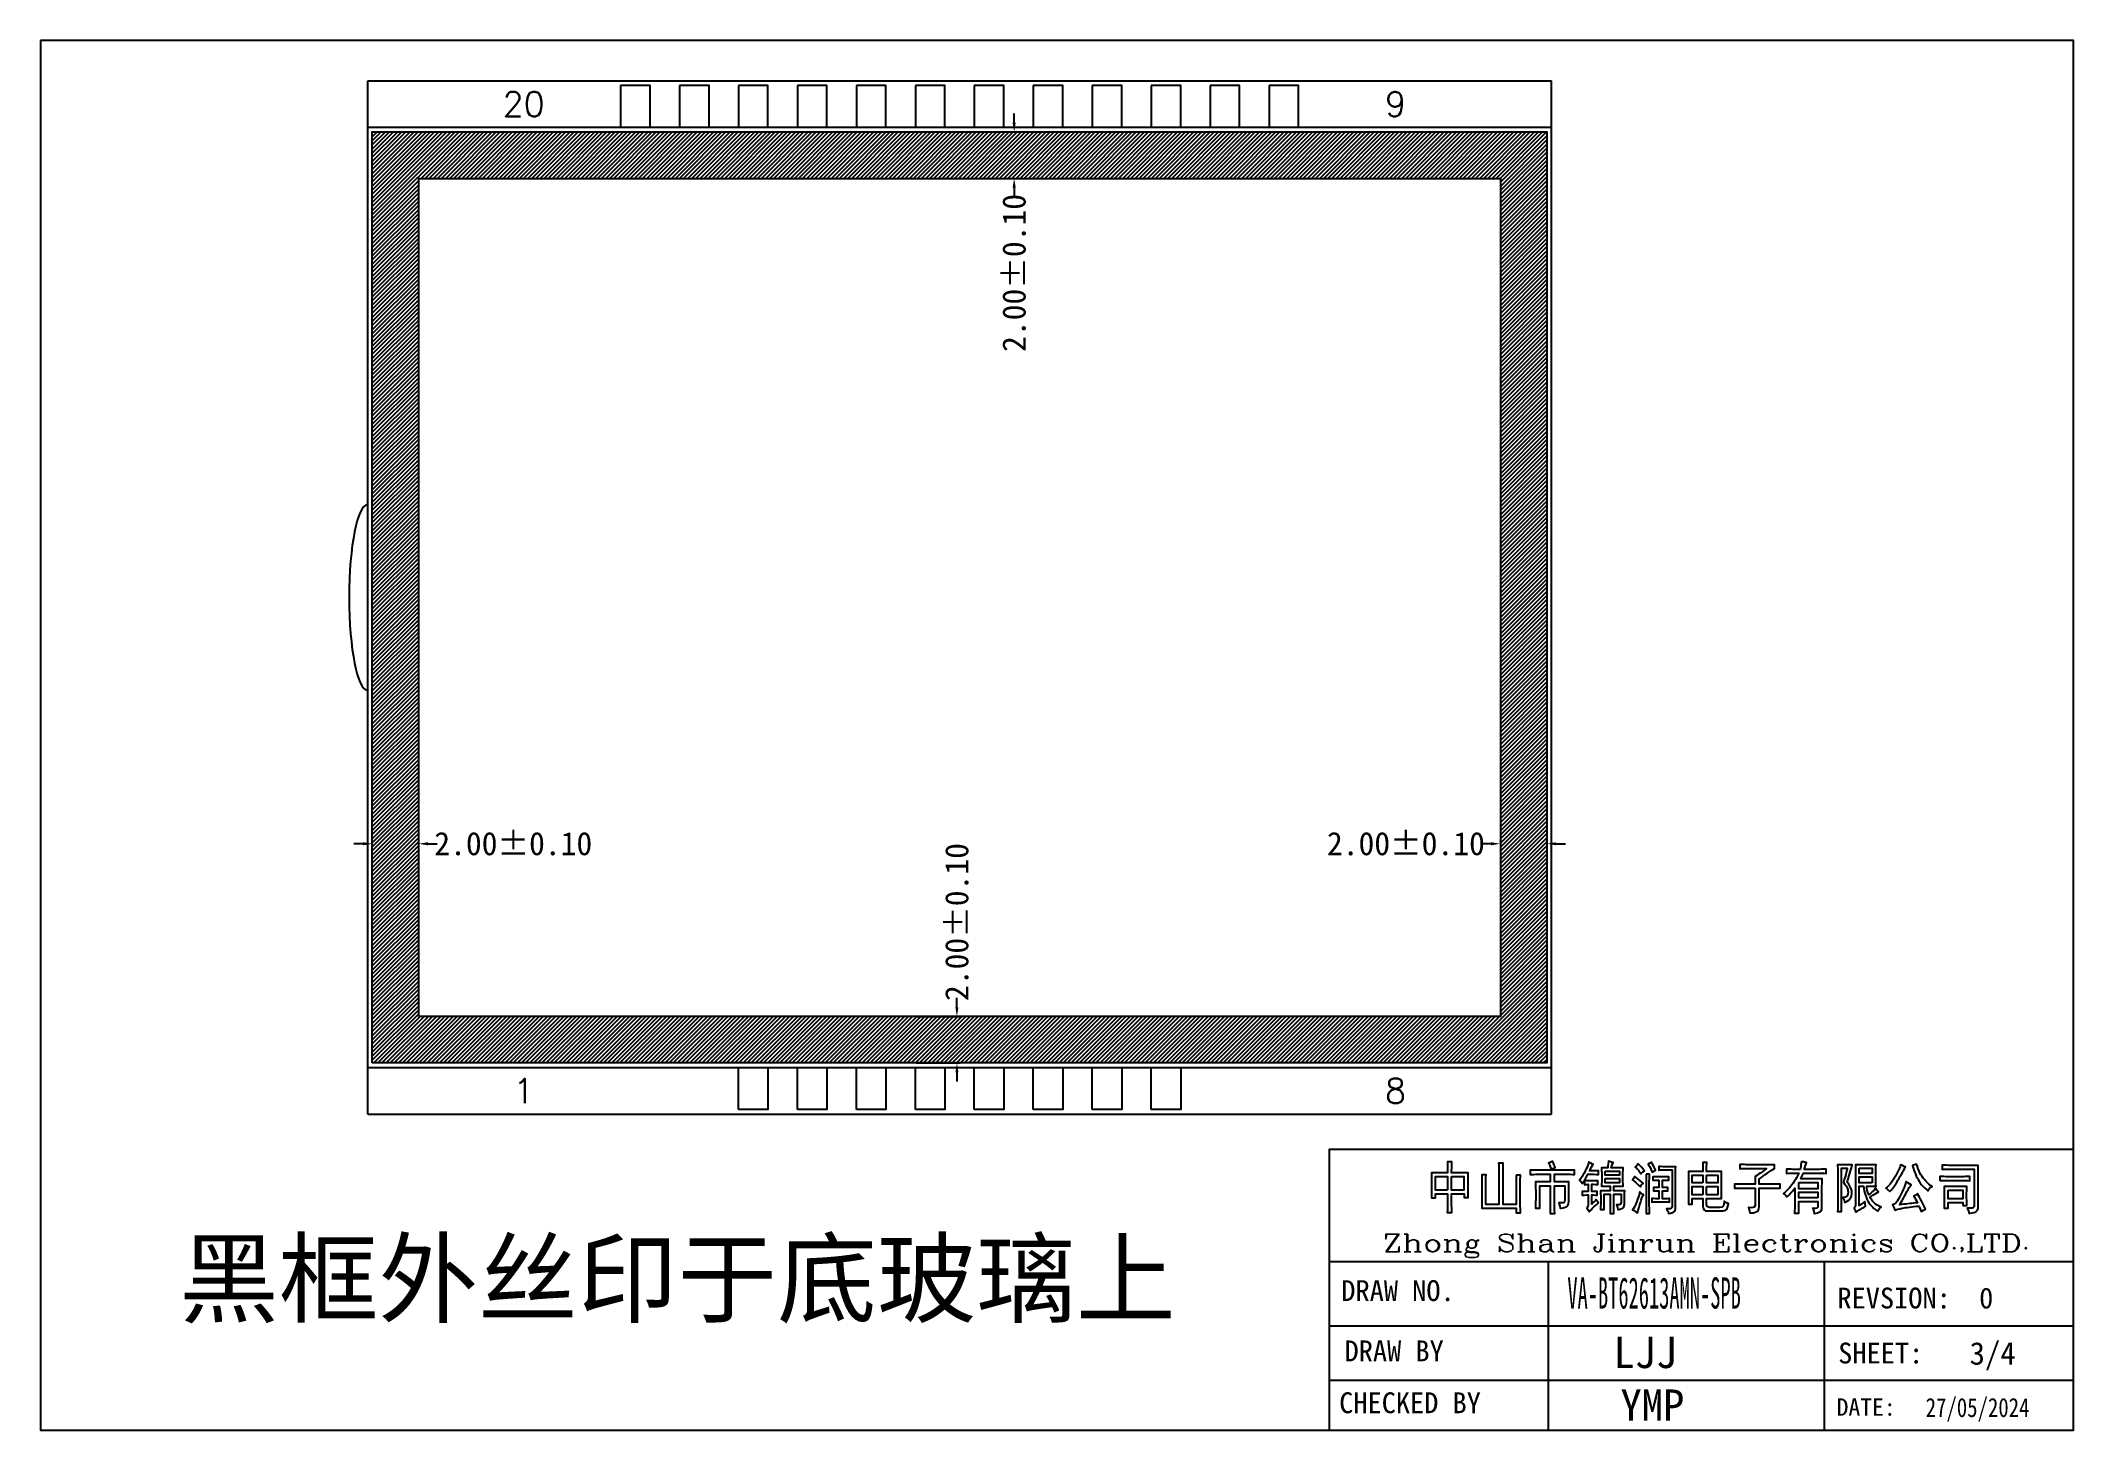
# Model space of a CAD drawing. Header units: millimetres. Extents: x -121 to 714, y -296 to 116.
# Drawn here: x 296.9 to 384.5, y -296.4 to -236.6 of the extents above; entities that cross this region are included whole.
import ezdxf
from ezdxf.enums import TextEntityAlignment as Align

# ---------------------------------------------------------------- set-up
doc = ezdxf.new("R2010")
doc.units = ezdxf.units.MM
doc.header["$LTSCALE"] = 3
doc.header["$MEASUREMENT"] = 0
for name, color, linetype in [('1', 2, 'Continuous'), ('DIM', 4, 'Continuous'), ('PRINT', 6, 'Continuous')]:
    doc.layers.add(name, color=color, linetype=linetype)
doc.styles.add('ROMANC', font='romanc')
doc.styles.add('ROMANS', font='ROMANS.shx')
doc.styles.add('样式 SZ', font='')
doc.styles.get('样式 SZ').set_extended_font_data('SimSun')
doc.dimstyles.new('LCDDIM', dxfattribs={"dimtxt": 1.3, "dimasz": 0.424, "dimexe": 0.1325, "dimexo": 0.1325, "dimgap": 0.106, "dimtad": 0, "dimzin": 0, "dimdsep": 46, "dimtxsty": 'Standard', "dimcen": 1.2, "dimadec": 0, "dimazin": 0, "dimtfac": 1, "dimtofl": 0, "dimtmove": 0, "dimatfit": 0, "dimfxl": 0, "dimarcsym": 0})

msp = doc.modelspace()

# ---------------------------------------------------------------- texts
at = {"style": 'ROMANS'}
for s, p in [('20', (317.714, -239.308)), ('9', (355.279, -239.308)), ('1', (317.714, -281.808)), ('8', (355.279, -281.808))]:
    msp.add_text(s, height=1.06, dxfattribs=at).set_placement(p, align=Align.MIDDLE)
for s, height, width, p in [('VA-BT62613AMN-SPB', 1.34639, 0.48, (362.68, -291.187)), ('27/05/2024', 0.8217, 0.8, (378.116, -295.856))]:
    msp.add_text(s, height=height, dxfattribs=dict(width=width)).set_placement(p)
for s, height, p in [('DRAW NO.', 0.8976, (352.942, -290.859)), ('REVSION:  0', 0.89759, (374.314, -291.18)), ('LJJ', 1.3464, (364.662, -293.747)), ('DRAW BY', 0.8976, (353.081, -293.457)), ('SHEET:', 0.8976, (374.347, -293.549)), ('3/4', 0.9725, (380.01, -293.601)), ('CHECKED BY', 0.8976, (352.849, -295.69)), ('YMP', 1.3464, (364.969, -296.014)), ('DATE:', 0.748, (374.281, -295.8))]:
    msp.add_text(s, height=height).set_placement(p)
at = {"layer": '1', "style": 'ROMANC', "width": 1.104031}
msp.add_text('Zhong Shan Jinrun Electronics CO.,LTD.', height=0.75808, dxfattribs=at).set_placement((354.739, -288.734), (382.597, -288.734), align=Align.FIT)
at = {"layer": 'PRINT', "style": '样式 SZ'}
msp.add_text('黑框外丝印于底玻璃上', height=3.1472, dxfattribs=at).set_placement((302.876, -291.466))

# ---------------------------------------------------------------- blocks, each defined once
blk = doc.blocks.new('*D95')
at = {"layer": 'DEFPOINTS', "color": 0, "transparency": 16777216}
for p in [(311.196, -271.198), (313.196, -271.166), (313.196, -271.198)]:
    blk.add_point(p, dxfattribs=at)
at = {"layer": 'DIM', "color": 0, "lineweight": -2, "transparency": 16777216}
for p, q in [((310.796, -271.166), (310.396, -271.166)), ((311.196, -271.066), (311.196, -271.034)), ((313.196, -271.066), (313.196, -271.034)), ((313.596, -271.166), (313.996, -271.166))]:
    blk.add_line(p, q, dxfattribs=at)
at = {"layer": 'DIM', "color": 0, "transparency": 16777216}
for points in [[(310.796, -271.1), (310.796, -271.233), (311.196, -271.166)], [(313.596, -271.1), (313.596, -271.233), (313.196, -271.166)]]:
    blk.add_solid(points, dxfattribs=at)
at = {"layer": 'DIM', "color": 0, "transparency": 16777216, "insert": (317.269, -271.166), "char_height": 1, "attachment_point": 5}
blk.add_mtext('2.00%%P0.10', dxfattribs=at)
blk = doc.blocks.new('*D96')
at = {"layer": 'DEFPOINTS', "color": 0, "transparency": 16777216}
for p in [(359.796, -271.166), (359.796, -271.198), (361.796, -271.198)]:
    blk.add_point(p, dxfattribs=at)
at = {"layer": 'DIM', "color": 0, "lineweight": -2, "transparency": 16777216}
for p, q in [((359.396, -271.166), (358.996, -271.166)), ((359.796, -271.066), (359.796, -271.034)), ((361.796, -271.066), (361.796, -271.034)), ((362.196, -271.166), (362.596, -271.166))]:
    blk.add_line(p, q, dxfattribs=at)
at = {"layer": 'DIM', "color": 0, "transparency": 16777216}
for points in [[(359.396, -271.1), (359.396, -271.233), (359.796, -271.166)], [(362.196, -271.1), (362.196, -271.233), (361.796, -271.166)]]:
    blk.add_solid(points, dxfattribs=at)
at = {"layer": 'DIM', "color": 0, "transparency": 16777216, "insert": (355.724, -271.166), "char_height": 1, "attachment_point": 5}
blk.add_mtext('2.00%%P0.10', dxfattribs=at)
blk = doc.blocks.new('*D97')
at = {"layer": 'DEFPOINTS', "color": 0, "transparency": 16777216}
for p in [(336.972, -240.508), (336.972, -242.508), (338.848, -242.508)]:
    blk.add_point(p, dxfattribs=at)
at = {"layer": 'DIM', "color": 0, "lineweight": -2, "transparency": 16777216}
for p, q in [((338.848, -240.108), (338.848, -239.708)), ((337.105, -240.508), (338.981, -240.508)), ((337.105, -242.508), (338.981, -242.508)), ((338.848, -242.908), (338.848, -243.308))]:
    blk.add_line(p, q, dxfattribs=at)
at = {"layer": 'DIM', "color": 0, "transparency": 16777216}
for points in [[(338.781, -240.108), (338.915, -240.108), (338.848, -240.508)], [(338.781, -242.908), (338.915, -242.908), (338.848, -242.508)]]:
    blk.add_solid(points, dxfattribs=at)
at = {"layer": 'DIM', "color": 0, "transparency": 16777216, "insert": (338.848, -246.581), "char_height": 1, "attachment_point": 5, "rotation": 90}
blk.add_mtext('2.00%%P0.10', dxfattribs=at)
blk = doc.blocks.new('*D98')
at = {"layer": 'DEFPOINTS', "color": 0, "transparency": 16777216}
for p in [(334.505, -278.608), (336.381, -278.608), (334.505, -280.608)]:
    blk.add_point(p, dxfattribs=at)
at = {"layer": 'DIM', "color": 0, "lineweight": -2, "transparency": 16777216}
for p, q in [((336.381, -278.208), (336.381, -277.808)), ((334.638, -278.608), (336.514, -278.608)), ((334.638, -280.608), (336.514, -280.608)), ((336.381, -281.008), (336.381, -281.408))]:
    blk.add_line(p, q, dxfattribs=at)
at = {"layer": 'DIM', "color": 0, "transparency": 16777216}
for points in [[(336.315, -278.208), (336.448, -278.208), (336.381, -278.608)], [(336.315, -281.008), (336.448, -281.008), (336.381, -280.608)]]:
    blk.add_solid(points, dxfattribs=at)
at = {"layer": 'DIM', "color": 0, "transparency": 16777216, "insert": (336.381, -274.536), "char_height": 1, "attachment_point": 5, "rotation": 90}
blk.add_mtext('2.00%%P0.10', dxfattribs=at)

# ---------------------------------------------------------------- dimensions: what is measured, and where the dimension line sits
at = {"layer": 'DIM'}
for base, p1, p2, angle, picture, middle in [((338.848, -242.508), (336.972, -240.508), (336.972, -242.508), 270, '*D97', (338.848, -246.581)), ((336.381, -278.608), (334.505, -280.608), (334.505, -278.608), 90, '*D98', (336.381, -274.536))]:
    dim = msp.add_linear_dim(base=base, p1=p1, p2=p2, angle=angle, text='<>%%P0.10', dimstyle='LCDDIM', override={"dimtxt": 1, "dimasz": 0.4}, dxfattribs=at)
    dim.commit()
    dim.dimension.update_dxf_attribs({"geometry": picture, "text_midpoint": middle, "dimtype": 160})
dim = msp.add_linear_dim(base=(313.196, -271.166), p1=(311.196, -271.198), p2=(313.196, -271.198), text='<>%%P0.10', dimstyle='LCDDIM', override={"dimtxt": 1, "dimasz": 0.4}, dxfattribs=at)
dim.commit()
dim.dimension.update_dxf_attribs({"geometry": '*D95', "text_midpoint": (317.269, -271.166)})
dim = msp.add_linear_dim(base=(359.796, -271.166), p1=(361.796, -271.198), p2=(359.796, -271.198), angle=180, text='<>%%P0.10', dimstyle='LCDDIM', override={"dimtxt": 1, "dimasz": 0.4}, dxfattribs=at)
dim.commit()
dim.dimension.update_dxf_attribs({"geometry": '*D96', "text_midpoint": (355.724, -271.166)})

# ---------------------------------------------------------------- hatches: boundary and pattern name
at = {"layer": 'PRINT'}
h = msp.add_hatch(dxfattribs=at)
h.set_pattern_fill('ANSI31', color=256, style=0)
h.set_pattern_definition([(45, (-10.20708, -13.93649), (-0.088388348, 0.088388348), [])])
h.paths.add_polyline_path([(311.196, -280.608), (311.196, -240.508), (361.796, -240.508), (361.796, -280.608)])
h.paths.add_polyline_path([(313.196, -278.608), (313.196, -242.508), (359.796, -242.508), (359.796, -278.608)], flags=16)

# ---------------------------------------------------------------- linework, layer by layer
for p, q in [((310.996, -282.808), (310.996, -238.308)), ((310.996, -238.308), (361.996, -238.308)), ((361.996, -282.808), (361.996, -238.308)), ((310.996, -240.308), (361.996, -240.308)), ((310.996, -280.808), (361.996, -280.808)), ((310.996, -282.808), (361.996, -282.808)), ((352.432, -289.161), (384.478, -289.161)), ((361.859, -289.161), (361.859, -296.428)), ((373.737, -289.161), (373.737, -296.428)), ((352.432, -291.925), (384.478, -291.925)), ((352.432, -294.274), (384.478, -294.274))]:
    msp.add_line(p, q)
for points in [[(296.907, -236.578), (296.907, -296.428), (384.478, -296.428), (384.478, -236.578)], [(321.891, -238.508), (321.891, -240.308), (323.161, -240.308), (323.161, -238.508)], [(324.431, -238.508), (324.431, -240.308), (325.701, -240.308), (325.701, -238.508)], [(326.971, -238.508), (326.971, -240.308), (328.241, -240.308), (328.241, -238.508)], [(329.511, -238.508), (329.511, -240.308), (330.781, -240.308), (330.781, -238.508)], [(332.051, -238.508), (332.051, -240.308), (333.321, -240.308), (333.321, -238.508)], [(334.591, -238.508), (334.591, -240.308), (335.861, -240.308), (335.861, -238.508)], [(337.131, -238.508), (337.131, -240.308), (338.401, -240.308), (338.401, -238.508)], [(339.671, -238.508), (339.671, -240.308), (340.941, -240.308), (340.941, -238.508)], [(342.211, -238.508), (342.211, -240.308), (343.481, -240.308), (343.481, -238.508)], [(344.751, -238.508), (344.751, -240.308), (346.021, -240.308), (346.021, -238.508)], [(347.291, -238.508), (347.291, -240.308), (348.561, -240.308), (348.561, -238.508)], [(349.831, -238.508), (349.831, -240.308), (351.101, -240.308), (351.101, -238.508)], [(326.971, -282.608), (326.971, -280.808), (328.241, -280.808), (328.241, -282.608)], [(329.511, -282.608), (329.511, -280.808), (330.781, -280.808), (330.781, -282.608)], [(332.051, -282.608), (332.051, -280.808), (333.321, -280.808), (333.321, -282.608)], [(334.591, -282.608), (334.591, -280.808), (335.861, -280.808), (335.861, -282.608)], [(337.131, -282.608), (337.131, -280.808), (338.401, -280.808), (338.401, -282.608)], [(339.671, -282.608), (339.671, -280.808), (340.941, -280.808), (340.941, -282.608)], [(342.211, -282.608), (342.211, -280.808), (343.481, -280.808), (343.481, -282.608)], [(344.751, -282.608), (344.751, -280.808), (346.021, -280.808), (346.021, -282.608)]]:
    msp.add_lwpolyline(points, close=True)
msp.add_lwpolyline([(352.432, -296.428), (352.432, -284.318), (384.478, -284.318)])
msp.add_ellipse((310.996, -260.558), major_axis=(0, -4), ratio=0.2, start_param=3.141593, end_param=6.283185)
at = {"layer": '1'}
for points in [[(357.522, -286.675), (357.521, -286.75), (357.518, -286.842), (357.512, -286.943), (357.505, -287.048), (357.703, -287.048), (357.699, -286.947), (357.697, -286.842), (357.695, -286.752), (357.694, -286.675), (357.694, -286.243), (358.228, -286.243), (358.228, -286.406), (358.41, -286.406), (358.408, -286.366), (358.405, -286.284), (358.404, -286.193), (358.403, -286.094), (358.402, -285.986), (358.401, -285.869), (358.402, -285.816), (358.402, -285.702), (358.403, -285.597), (358.404, -285.502), (358.407, -285.417), (358.41, -285.341), (357.694, -285.341), (357.695, -285.244), (357.696, -285.144), (357.698, -285.047), (357.699, -284.953), (357.703, -284.862), (357.513, -284.862), (357.516, -284.954), (357.519, -285.05), (357.521, -285.148), (357.522, -285.245), (357.522, -285.341), (356.824, -285.341), (356.825, -285.37), (356.828, -285.445), (356.83, -285.532), (356.831, -285.633), (356.831, -285.745), (356.832, -285.869), (356.832, -285.946), (356.831, -286.061), (356.831, -286.165), (356.829, -286.259), (356.826, -286.342), (356.824, -286.415), (357.005, -286.415), (357.005, -286.243), (357.522, -286.243)], [(360.47, -285.438), (360.471, -285.453), (360.476, -285.546), (360.477, -285.643), (360.478, -285.744), (360.478, -286.703), (359.91, -286.703), (359.91, -285.265), (359.91, -285.201), (359.911, -285.095), (359.914, -285.002), (359.918, -284.92), (359.72, -284.92), (359.723, -284.973), (359.726, -285.071), (359.728, -285.168), (359.728, -285.265), (359.728, -286.703), (359.168, -286.703), (359.168, -285.802), (359.168, -285.731), (359.17, -285.639), (359.173, -285.538), (359.177, -285.428), (358.988, -285.428), (358.991, -285.514), (358.993, -285.608), (358.995, -285.708), (358.996, -285.811), (358.996, -286.473), (358.996, -286.478), (358.995, -286.57), (358.993, -286.665), (358.992, -286.764), (358.988, -286.867), (360.478, -286.867), (360.478, -287.068), (360.66, -287.068), (360.657, -286.971), (360.654, -286.87), (360.653, -286.773), (360.652, -286.679), (360.652, -286.589), (360.652, -285.782), (360.652, -285.713), (360.653, -285.604), (360.655, -285.511), (360.66, -285.438)], [(362.328, -286.684), (362.357, -286.777), (362.375, -286.867), (362.407, -286.862), (362.505, -286.845), (362.586, -286.821), (362.652, -286.79), (362.694, -286.747), (362.726, -286.668), (362.738, -286.56), (362.738, -286.08), (362.738, -286.015), (362.74, -285.917), (362.742, -285.82), (362.746, -285.725), (362.125, -285.725), (362.125, -285.399), (362.565, -285.399), (362.635, -285.399), (362.72, -285.4), (362.807, -285.402), (362.896, -285.405), (362.988, -285.409), (362.988, -285.217), (362.91, -285.22), (362.821, -285.223), (362.733, -285.225), (362.648, -285.226), (362.565, -285.226), (361.496, -285.226), (361.421, -285.226), (361.333, -285.225), (361.246, -285.223), (361.159, -285.221), (361.074, -285.217), (361.074, -285.409), (361.138, -285.406), (361.226, -285.403), (361.313, -285.4), (361.4, -285.399), (361.488, -285.399), (361.945, -285.399), (361.945, -285.725), (361.306, -285.725), (361.307, -285.73), (361.31, -285.818), (361.313, -285.913), (361.314, -286.013), (361.315, -286.119), (361.315, -286.483), (361.314, -286.586), (361.313, -286.687), (361.31, -286.781), (361.306, -286.867), (361.488, -286.867), (361.488, -285.898), (361.945, -285.898), (361.945, -286.675), (361.945, -286.701), (361.944, -286.806), (361.942, -286.905), (361.939, -286.999), (361.935, -287.087), (362.134, -287.087), (362.133, -287.065), (362.13, -286.975), (362.127, -286.881), (362.126, -286.781), (362.125, -286.675), (362.125, -285.898), (362.565, -285.898), (362.565, -286.521), (362.562, -286.568), (362.522, -286.627), (362.497, -286.633), (362.419, -286.635), (362.306, -286.627)], [(362.028, -284.845), (361.961, -284.883), (361.867, -284.92), (361.876, -284.936), (361.922, -285.025), (361.957, -285.112), (361.978, -285.198), (361.992, -285.191), (362.072, -285.149), (362.152, -285.111), (362.148, -285.1), (362.116, -285.006), (362.077, -284.921), (362.031, -284.843)], [(363.872, -286.538), (363.812, -286.605), (363.729, -286.693), (363.729, -286.291), (363.792, -286.292), (363.879, -286.295), (363.97, -286.3), (363.97, -286.137), (363.9, -286.142), (363.812, -286.146), (363.729, -286.147), (363.729, -285.831), (363.732, -285.831), (363.8, -285.832), (363.888, -285.835), (363.996, -285.84), (363.996, -285.678), (363.928, -285.68), (363.832, -285.684), (363.749, -285.686), (363.677, -285.687), (363.592, -285.685), (363.505, -285.679), (363.418, -285.667), (363.429, -285.649), (363.473, -285.57), (363.518, -285.487), (363.565, -285.399), (363.738, -285.399), (363.757, -285.399), (363.837, -285.4), (363.926, -285.404), (364.022, -285.409), (364.022, -285.246), (363.991, -285.248), (363.916, -285.251), (363.832, -285.253), (363.738, -285.255), (363.634, -285.255), (363.657, -285.206), (363.704, -285.11), (363.748, -285.031), (363.789, -284.968), (363.769, -284.959), (363.693, -284.923), (363.608, -284.871), (363.593, -284.92), (363.564, -285.002), (363.526, -285.094), (363.479, -285.198), (363.451, -285.257), (363.412, -285.333), (363.367, -285.413), (363.317, -285.495), (363.263, -285.58), (363.203, -285.667), (363.269, -285.722), (363.332, -285.793), (363.365, -285.742), (363.418, -285.667), (363.418, -285.85), (363.502, -285.836), (363.582, -285.831), (363.582, -286.147), (363.502, -286.146), (363.415, -286.143), (363.324, -286.137), (363.324, -286.3), (363.412, -286.296), (363.499, -286.292), (363.582, -286.291), (363.582, -286.732), (363.565, -286.783), (363.513, -286.856), (363.517, -286.86), (363.577, -286.935), (363.625, -287.01), (363.63, -287.005), (363.689, -286.942), (363.754, -286.876), (363.824, -286.809), (363.889, -286.744), (363.957, -286.682), (364.022, -286.627), (363.962, -286.563), (363.91, -286.492)], [(364.531, -286.799), (364.531, -286.804), (364.53, -286.891), (364.527, -286.988), (364.522, -287.096), (364.686, -287.096), (364.685, -287.09), (364.68, -286.982), (364.678, -286.885), (364.677, -286.799), (364.677, -286.262), (364.996, -286.262), (364.996, -286.617), (364.994, -286.629), (364.953, -286.703), (364.904, -286.717), (364.797, -286.722), (364.804, -286.739), (364.833, -286.829), (364.858, -286.924), (364.897, -286.917), (364.988, -286.895), (365.056, -286.867), (365.063, -286.862), (365.115, -286.802), (365.143, -286.703), (365.143, -286.425), (365.143, -286.411), (365.144, -286.317), (365.147, -286.22), (365.151, -286.119), (364.677, -286.119), (364.677, -285.917), (365.082, -285.917), (365.077, -285.831), (365.075, -285.734), (365.074, -285.639), (365.074, -285.438), (365.074, -285.414), (365.075, -285.322), (365.077, -285.224), (365.082, -285.121), (364.574, -285.121), (364.587, -285.062), (364.618, -284.964), (364.651, -284.9), (364.621, -284.892), (364.535, -284.868), (364.453, -284.843), (364.443, -284.951), (364.43, -285.049), (364.418, -285.121), (364.151, -285.121), (364.152, -285.149), (364.156, -285.251), (364.159, -285.347), (364.16, -285.438), (364.16, -285.639), (364.159, -285.721), (364.156, -285.818), (364.151, -285.917), (364.531, -285.917), (364.531, -286.119), (364.108, -286.119), (364.109, -286.146), (364.113, -286.248), (364.116, -286.344), (364.117, -286.435), (364.117, -286.627), (364.116, -286.708), (364.113, -286.804), (364.108, -286.914), (364.263, -286.914), (364.263, -286.262), (364.531, -286.262)], [(364.306, -285.265), (364.927, -285.265), (364.927, -285.438), (364.306, -285.438)], [(365.671, -285.017), (365.6, -285.073), (365.623, -285.095), (365.687, -285.161), (365.748, -285.23), (365.805, -285.303), (365.858, -285.38), (365.866, -285.37), (365.93, -285.299), (365.996, -285.246), (365.981, -285.224), (365.929, -285.16), (365.871, -285.092), (365.804, -285.022), (365.729, -284.948)], [(366.074, -285.399), (366.075, -285.414), (366.078, -285.503), (366.081, -285.601), (366.082, -285.706), (366.082, -286.77), (366.082, -286.791), (366.081, -286.877), (366.078, -286.975), (366.074, -287.087), (366.22, -287.087), (366.219, -287.048), (366.215, -286.945), (366.212, -286.85), (366.211, -286.761), (366.211, -285.706), (366.211, -285.69), (366.213, -285.593), (366.216, -285.496), (366.22, -285.399)], [(366.236, -284.923), (366.16, -284.968), (366.164, -284.974), (366.213, -285.049), (366.257, -285.13), (366.297, -285.218), (366.332, -285.312), (366.398, -285.267), (366.479, -285.217), (366.477, -285.214), (366.434, -285.125), (366.389, -285.041), (366.344, -284.959), (366.297, -284.882)], [(366.97, -286.922), (367.016, -287.009), (367.031, -287.087), (367.125, -287.069), (367.211, -287.046), (367.272, -287.019), (367.321, -286.97), (367.34, -286.876), (367.34, -285.361), (367.341, -285.267), (367.344, -285.17), (367.35, -285.073), (366.867, -285.073), (366.799, -285.073), (366.712, -285.069), (366.625, -285.063), (366.625, -285.217), (366.695, -285.212), (366.783, -285.208), (366.867, -285.208), (367.194, -285.208), (367.194, -286.78), (367.194, -286.821), (367.151, -286.876), (367.132, -286.882), (367.056, -286.888), (366.944, -286.885)], [(369.434, -286.575), (369.417, -286.687), (369.401, -286.761), (369.398, -286.768), (369.345, -286.813), (369.246, -286.828), (368.807, -286.828), (368.76, -286.823), (368.698, -286.783), (368.678, -286.703), (368.678, -286.444), (369.324, -286.444), (369.323, -286.431), (369.321, -286.367), (369.319, -286.288), (369.317, -286.196), (369.316, -286.09), (369.315, -285.973), (369.315, -285.84), (369.315, -285.737), (369.316, -285.612), (369.317, -285.503), (369.319, -285.413), (369.321, -285.34), (369.324, -285.284), (368.678, -285.284), (368.678, -285.164), (368.679, -285.056), (368.682, -284.969), (368.686, -284.9), (368.514, -284.9), (368.517, -284.972), (368.519, -285.061), (368.521, -285.165), (368.522, -285.284), (367.893, -285.284), (367.893, -285.294), (367.896, -285.35), (367.897, -285.419), (367.899, -285.503), (367.899, -285.602), (367.9, -285.715), (367.901, -285.842), (367.901, -285.984), (367.901, -286.03), (367.901, -286.167), (367.9, -286.291), (367.899, -286.4), (367.899, -286.495), (367.897, -286.575), (367.895, -286.642), (367.893, -286.693), (368.057, -286.693), (368.057, -286.444), (368.522, -286.444), (368.522, -286.77), (368.535, -286.861), (368.572, -286.931), (368.631, -286.972), (368.711, -286.981), (369.341, -286.981), (369.382, -286.98), (369.472, -286.962), (369.53, -286.924), (369.559, -286.873), (369.59, -286.786), (369.625, -286.664), (369.587, -286.652), (369.508, -286.614), (369.436, -286.56)], [(368.522, -285.773), (368.057, -285.773), (368.057, -285.438), (368.522, -285.438)], [(368.678, -285.438), (369.16, -285.438), (369.16, -285.773), (368.678, -285.773)], [(370.5, -286.88), (370.522, -286.973), (370.539, -287.068), (370.6, -287.066), (370.695, -287.057), (370.776, -287.038), (370.841, -287.01), (370.895, -286.969), (370.932, -286.894), (370.944, -286.79), (370.944, -285.994), (371.505, -285.994), (371.574, -285.994), (371.66, -285.996), (371.749, -285.999), (371.841, -286.003), (371.841, -285.821), (371.759, -285.825), (371.668, -285.828), (371.584, -285.83), (371.505, -285.831), (370.944, -285.831), (370.944, -285.601), (370.97, -285.583), (371.053, -285.524), (371.132, -285.469), (371.204, -285.416), (371.271, -285.368), (371.332, -285.323), (371.377, -285.291), (371.456, -285.238), (371.529, -285.191), (371.6, -285.15), (371.6, -284.987), (370.401, -284.987), (370.383, -284.987), (370.306, -284.986), (370.217, -284.982), (370.117, -284.977), (370.117, -285.16), (370.145, -285.158), (370.227, -285.153), (370.315, -285.15), (370.41, -285.15), (371.264, -285.15), (371.238, -285.171), (371.166, -285.23), (371.094, -285.283), (371.022, -285.332), (370.993, -285.353), (370.919, -285.401), (370.843, -285.449), (370.764, -285.495), (370.765, -285.545), (370.769, -285.649), (370.771, -285.743), (370.772, -285.831), (370.177, -285.831), (370.148, -285.83), (370.062, -285.829), (369.975, -285.826), (369.884, -285.821), (369.884, -286.003), (369.917, -286.002), (370.007, -285.997), (370.093, -285.995), (370.177, -285.994), (370.772, -285.994), (370.772, -286.703), (370.768, -286.748), (370.729, -286.818), (370.686, -286.836), (370.603, -286.844), (370.487, -286.838)], [(373.272, -286.905), (373.299, -286.999), (373.313, -287.087), (373.347, -287.083), (373.449, -287.064), (373.527, -287.037), (373.581, -287.001), (373.597, -286.985), (373.636, -286.912), (373.649, -286.809), (373.649, -286.032), (373.649, -285.993), (373.65, -285.902), (373.652, -285.807), (373.655, -285.706), (373.659, -285.601), (372.735, -285.601), (372.772, -285.525), (372.811, -285.438), (372.848, -285.351), (373.581, -285.351), (373.644, -285.352), (373.73, -285.355), (373.831, -285.361), (373.831, -285.179), (373.806, -285.18), (373.715, -285.184), (373.628, -285.187), (373.546, -285.188), (372.891, -285.188), (372.9, -285.149), (372.934, -285.018), (372.962, -284.936), (372.985, -284.9), (372.94, -284.888), (372.856, -284.871), (372.846, -284.871), (372.762, -284.862), (372.756, -284.912), (372.745, -285.006), (372.733, -285.086), (372.71, -285.188), (372.409, -285.188), (372.391, -285.188), (372.317, -285.187), (372.227, -285.183), (372.124, -285.179), (372.124, -285.361), (372.216, -285.355), (372.304, -285.353), (372.374, -285.351), (372.659, -285.351), (372.644, -285.383), (372.601, -285.468), (372.555, -285.551), (372.507, -285.632), (372.456, -285.71), (372.404, -285.786), (372.348, -285.859), (372.311, -285.907), (372.247, -285.985), (372.183, -286.056), (372.119, -286.12), (372.057, -286.176), (371.995, -286.223), (372.022, -286.248), (372.093, -286.316), (372.141, -286.377), (372.171, -286.348), (372.235, -286.283), (372.299, -286.216), (372.36, -286.147), (372.42, -286.076), (372.477, -286.003), (372.477, -286.664), (372.477, -286.685), (372.476, -286.772), (372.475, -286.867), (372.472, -286.968), (372.469, -287.077), (372.649, -287.077), (372.649, -286.569), (373.477, -286.569), (373.477, -286.761), (373.472, -286.813), (373.425, -286.867), (373.357, -286.869), (373.253, -286.856)], [(374.73, -285.172), (374.715, -285.241), (374.695, -285.321), (374.671, -285.411), (374.643, -285.512), (374.61, -285.623), (374.572, -285.744), (374.625, -285.813), (374.686, -285.905), (374.731, -285.988), (374.759, -286.062), (374.77, -286.128), (374.772, -286.154), (374.764, -286.259), (374.735, -286.329), (374.717, -286.352), (374.648, -286.385), (374.546, -286.397), (374.568, -286.43), (374.606, -286.516), (374.624, -286.607), (374.651, -286.599), (374.729, -286.563), (374.8, -286.512), (374.865, -286.444), (374.889, -286.411), (374.924, -286.332), (374.939, -286.241), (374.934, -286.137), (374.921, -286.073), (374.893, -285.993), (374.853, -285.91), (374.801, -285.824), (374.735, -285.735), (374.752, -285.681), (374.772, -285.617), (374.794, -285.541), (374.82, -285.455), (374.849, -285.356), (374.88, -285.248), (374.914, -285.128), (374.952, -284.997), (374.322, -284.997), (374.323, -285.037), (374.326, -285.148), (374.329, -285.248), (374.33, -285.339), (374.331, -285.418), (374.331, -286.502), (374.331, -286.524), (374.33, -286.62), (374.329, -286.717), (374.327, -286.813), (374.325, -286.912), (374.322, -287.01), (374.485, -287.01), (374.485, -285.14), (374.735, -285.14)], [(375.474, -286.595), (375.404, -286.651), (375.33, -286.703), (375.253, -286.752), (375.253, -285.907), (375.442, -285.907), (375.443, -285.91), (375.455, -286.017), (375.472, -286.118), (375.493, -286.211), (375.517, -286.297), (375.546, -286.377), (375.583, -286.469), (375.626, -286.554), (375.673, -286.633), (375.727, -286.703), (375.764, -286.748), (375.822, -286.809), (375.889, -286.869), (375.963, -286.93), (376.046, -286.991), (376.07, -286.941), (376.125, -286.868), (376.193, -286.818), (376.11, -286.781), (376.028, -286.737), (375.958, -286.689), (375.899, -286.636), (375.88, -286.618), (375.82, -286.553), (375.763, -286.479), (375.71, -286.397), (375.789, -286.341), (375.869, -286.287), (375.944, -286.238), (376.015, -286.194), (376.081, -286.157), (376.067, -286.143), (376.011, -286.078), (375.952, -285.994), (375.936, -286.02), (375.891, -286.079), (375.831, -286.143), (375.756, -286.21), (375.667, -286.281), (375.665, -286.277), (375.628, -286.182), (375.601, -286.09), (375.585, -285.998), (375.581, -285.907), (375.977, -285.907), (375.975, -285.853), (375.972, -285.769), (375.97, -285.674), (375.969, -285.566), (375.968, -285.447), (375.968, -285.37), (375.969, -285.259), (375.971, -285.16), (375.974, -285.073), (375.977, -284.997), (375.089, -284.997), (375.09, -285.012), (375.093, -285.116), (375.096, -285.215), (375.098, -285.309), (375.098, -285.399), (375.098, -286.703), (375.073, -286.798), (375.029, -286.867), (375.034, -286.874), (375.085, -286.961), (375.124, -287.039), (375.178, -286.993), (375.25, -286.939), (375.331, -286.885), (375.381, -286.857), (375.462, -286.81), (375.529, -286.77), (375.528, -286.768), (375.507, -286.664), (375.495, -286.578)], [(375.253, -285.14), (375.813, -285.14), (375.813, -285.37), (375.253, -285.37)], [(377.014, -285.059), (376.983, -285.143), (376.948, -285.228), (376.908, -285.313), (376.864, -285.399), (376.815, -285.486), (376.761, -285.572), (376.753, -285.586), (376.689, -285.679), (376.628, -285.764), (376.568, -285.838), (376.51, -285.902), (376.453, -285.958), (376.4, -286.003), (376.436, -286.027), (376.507, -286.082), (376.572, -286.147), (376.59, -286.129), (376.64, -286.074), (376.692, -286.009), (376.746, -285.937), (376.801, -285.855), (376.858, -285.766), (376.917, -285.667), (376.922, -285.659), (376.972, -285.571), (377.021, -285.485), (377.069, -285.4), (377.114, -285.318), (377.159, -285.238), (377.202, -285.16), (377.245, -285.083), (377.195, -285.064), (377.114, -285.029), (377.038, -284.987)], [(377.715, -284.972), (377.632, -284.999), (377.546, -285.025), (377.55, -285.04), (377.572, -285.122), (377.6, -285.208), (377.633, -285.295), (377.672, -285.385), (377.714, -285.477), (377.761, -285.572), (377.79, -285.627), (377.834, -285.703), (377.883, -285.778), (377.938, -285.849), (377.998, -285.917), (378.064, -285.984), (378.134, -286.047), (378.21, -286.108), (378.211, -286.107), (378.251, -286.036), (378.314, -285.976), (378.4, -285.927), (378.384, -285.918), (378.322, -285.88), (378.258, -285.83), (378.19, -285.768), (378.12, -285.695), (378.046, -285.61), (378.009, -285.566), (377.959, -285.499), (377.912, -285.426), (377.869, -285.346), (377.829, -285.261), (377.791, -285.169), (377.758, -285.072), (377.727, -284.968)], [(380.21, -286.713), (380.201, -286.792), (380.158, -286.847), (380.112, -286.857), (380.028, -286.864), (379.908, -286.867), (379.936, -286.92), (379.973, -287.015), (379.986, -287.087), (380.024, -287.081), (380.123, -287.062), (380.205, -287.042), (380.271, -287.019), (380.294, -287.008), (380.35, -286.948), (380.374, -286.856), (380.374, -285.389), (380.375, -285.311), (380.376, -285.217), (380.378, -285.119), (380.382, -285.016), (379.124, -285.016), (379.094, -285.016), (379.01, -285.014), (378.922, -285.011), (378.831, -285.006), (378.831, -285.188), (378.872, -285.186), (378.96, -285.182), (379.047, -285.179), (379.132, -285.179), (380.21, -285.179)], [(357.522, -286.09), (357.005, -286.09), (357.005, -285.495), (357.522, -285.495)], [(357.694, -285.495), (358.22, -285.495), (358.22, -286.09), (357.694, -286.09)], [(364.306, -285.581), (364.927, -285.581), (364.927, -285.773), (364.306, -285.773)], [(365.538, -285.573), (365.479, -285.639), (365.484, -285.643), (365.557, -285.7), (365.628, -285.76), (365.695, -285.82), (365.761, -285.883), (365.824, -285.945), (365.829, -285.935), (365.879, -285.859), (365.944, -285.793), (365.939, -285.787), (365.87, -285.724), (365.801, -285.664), (365.732, -285.605), (365.662, -285.549), (365.591, -285.495)], [(365.788, -286.201), (365.767, -286.281), (365.739, -286.371), (365.707, -286.471), (365.668, -286.578), (365.657, -286.608), (365.613, -286.717), (365.571, -286.807), (365.529, -286.879), (365.488, -286.933), (365.554, -286.967), (365.632, -287.011), (365.703, -287.058), (365.712, -287.02), (365.733, -286.943), (365.758, -286.855), (365.788, -286.752), (365.824, -286.636), (365.86, -286.512), (365.894, -286.41), (365.925, -286.333), (365.953, -286.281), (365.938, -286.271), (365.864, -286.216), (365.797, -286.157)], [(367.052, -286.447), (366.98, -286.451), (366.887, -286.453), (366.772, -286.454), (366.772, -286.108), (366.839, -286.109), (366.928, -286.113), (367.004, -286.119), (367.004, -285.965), (366.951, -285.969), (366.865, -285.973), (366.772, -285.974), (366.772, -285.649), (366.79, -285.649), (366.889, -285.649), (366.975, -285.653), (367.047, -285.658), (367.047, -285.504), (367.001, -285.509), (366.916, -285.513), (366.815, -285.515), (366.634, -285.515), (366.629, -285.515), (366.543, -285.513), (366.456, -285.51), (366.367, -285.504), (366.367, -285.658), (366.455, -285.653), (366.542, -285.649), (366.625, -285.649), (366.625, -285.974), (366.559, -285.973), (366.47, -285.971), (366.393, -285.965), (366.393, -286.119), (366.446, -286.114), (366.532, -286.11), (366.625, -286.108), (366.625, -286.454), (366.576, -286.454), (366.479, -286.452), (366.395, -286.449), (366.324, -286.444), (366.324, -286.598), (366.377, -286.593), (366.462, -286.59), (366.565, -286.589), (366.832, -286.589), (366.924, -286.589), (367.013, -286.592), (367.082, -286.598), (367.082, -286.444)], [(368.522, -286.291), (368.057, -286.291), (368.057, -285.927), (368.522, -285.927)], [(368.678, -285.927), (369.16, -285.927), (369.16, -286.291), (368.678, -286.291)], [(372.649, -285.754), (373.477, -285.754), (373.477, -286.022), (372.649, -286.022)], [(373.477, -286.415), (372.649, -286.415), (372.649, -286.176), (373.477, -286.176)], [(375.813, -285.764), (375.253, -285.764), (375.253, -285.515), (375.813, -285.515)], [(376.713, -286.779), (376.753, -286.866), (376.788, -286.953), (376.834, -286.932), (376.907, -286.907), (376.997, -286.882), (377.107, -286.856), (377.126, -286.854), (377.186, -286.844), (377.254, -286.834), (377.331, -286.825), (377.415, -286.814), (377.507, -286.804), (377.607, -286.793), (377.715, -286.781), (377.831, -286.77), (377.857, -286.834), (377.895, -286.926), (377.925, -287.001), (377.949, -286.986), (378.025, -286.942), (378.107, -286.905), (378.083, -286.852), (378.046, -286.774), (378.002, -286.683), (377.952, -286.578), (377.947, -286.57), (377.897, -286.476), (377.85, -286.39), (377.805, -286.312), (377.761, -286.243), (377.756, -286.247), (377.686, -286.296), (377.607, -286.349), (377.628, -286.382), (377.678, -286.469), (377.723, -286.55), (377.761, -286.627), (377.69, -286.635), (377.604, -286.646), (377.517, -286.656), (377.431, -286.666), (377.344, -286.676), (377.257, -286.686), (377.17, -286.695), (377.082, -286.704), (376.995, -286.713), (377.02, -286.671), (377.056, -286.607), (377.101, -286.526), (377.156, -286.427), (377.218, -286.311), (377.257, -286.236), (377.308, -286.14), (377.358, -286.053), (377.406, -285.976), (377.452, -285.908), (377.495, -285.85), (377.423, -285.811), (377.347, -285.766), (377.27, -285.716), (377.246, -285.796), (377.217, -285.882), (377.185, -285.97), (377.148, -286.06), (377.108, -286.15), (377.063, -286.243), (377.033, -286.304), (376.978, -286.408), (376.928, -286.493), (376.885, -286.56), (376.848, -286.607), (376.829, -286.626), (376.755, -286.685), (376.684, -286.722)], [(378.727, -285.678), (378.768, -285.675), (378.857, -285.671), (378.943, -285.668), (379.029, -285.667), (379.753, -285.667), (379.758, -285.667), (379.833, -285.669), (379.92, -285.672), (380.021, -285.678), (380.021, -285.495), (380.003, -285.496), (379.903, -285.501), (379.817, -285.503), (379.745, -285.504), (379.029, -285.504), (378.99, -285.504), (378.904, -285.502), (378.817, -285.5), (378.727, -285.495)], [(379.718, -286.741), (379.891, -286.741), (379.89, -286.716), (379.886, -286.617), (379.883, -286.52), (379.882, -286.425), (379.882, -286.214), (379.883, -286.12), (379.886, -286.024), (379.891, -285.927), (378.908, -285.927), (378.913, -286.032), (378.916, -286.13), (378.917, -286.214), (378.917, -286.569), (378.917, -286.575), (378.916, -286.665), (378.913, -286.763), (378.908, -286.867), (379.081, -286.867), (379.081, -286.617), (379.718, -286.617)], [(379.081, -286.09), (379.718, -286.09), (379.718, -286.454), (379.081, -286.454)]]:
    msp.add_lwpolyline(points, close=True, dxfattribs=at)
at = {"layer": 'PRINT'}
for points in [[(311.196, -280.608), (311.196, -240.508), (361.796, -240.508), (361.796, -280.608)], [(313.196, -278.608), (313.196, -242.508), (359.796, -242.508), (359.796, -278.608)]]:
    msp.add_lwpolyline(points, close=True, dxfattribs=at)

msp.set_redraw_order([(e.dxf.handle, doc.entitydb.next_handle()) for e in msp.query("TEXT MTEXT ATTDEF DIMENSION ARC_DIMENSION")])  # texts and dimensions are drawn at this point

doc.saveas('drawing.dxf')
